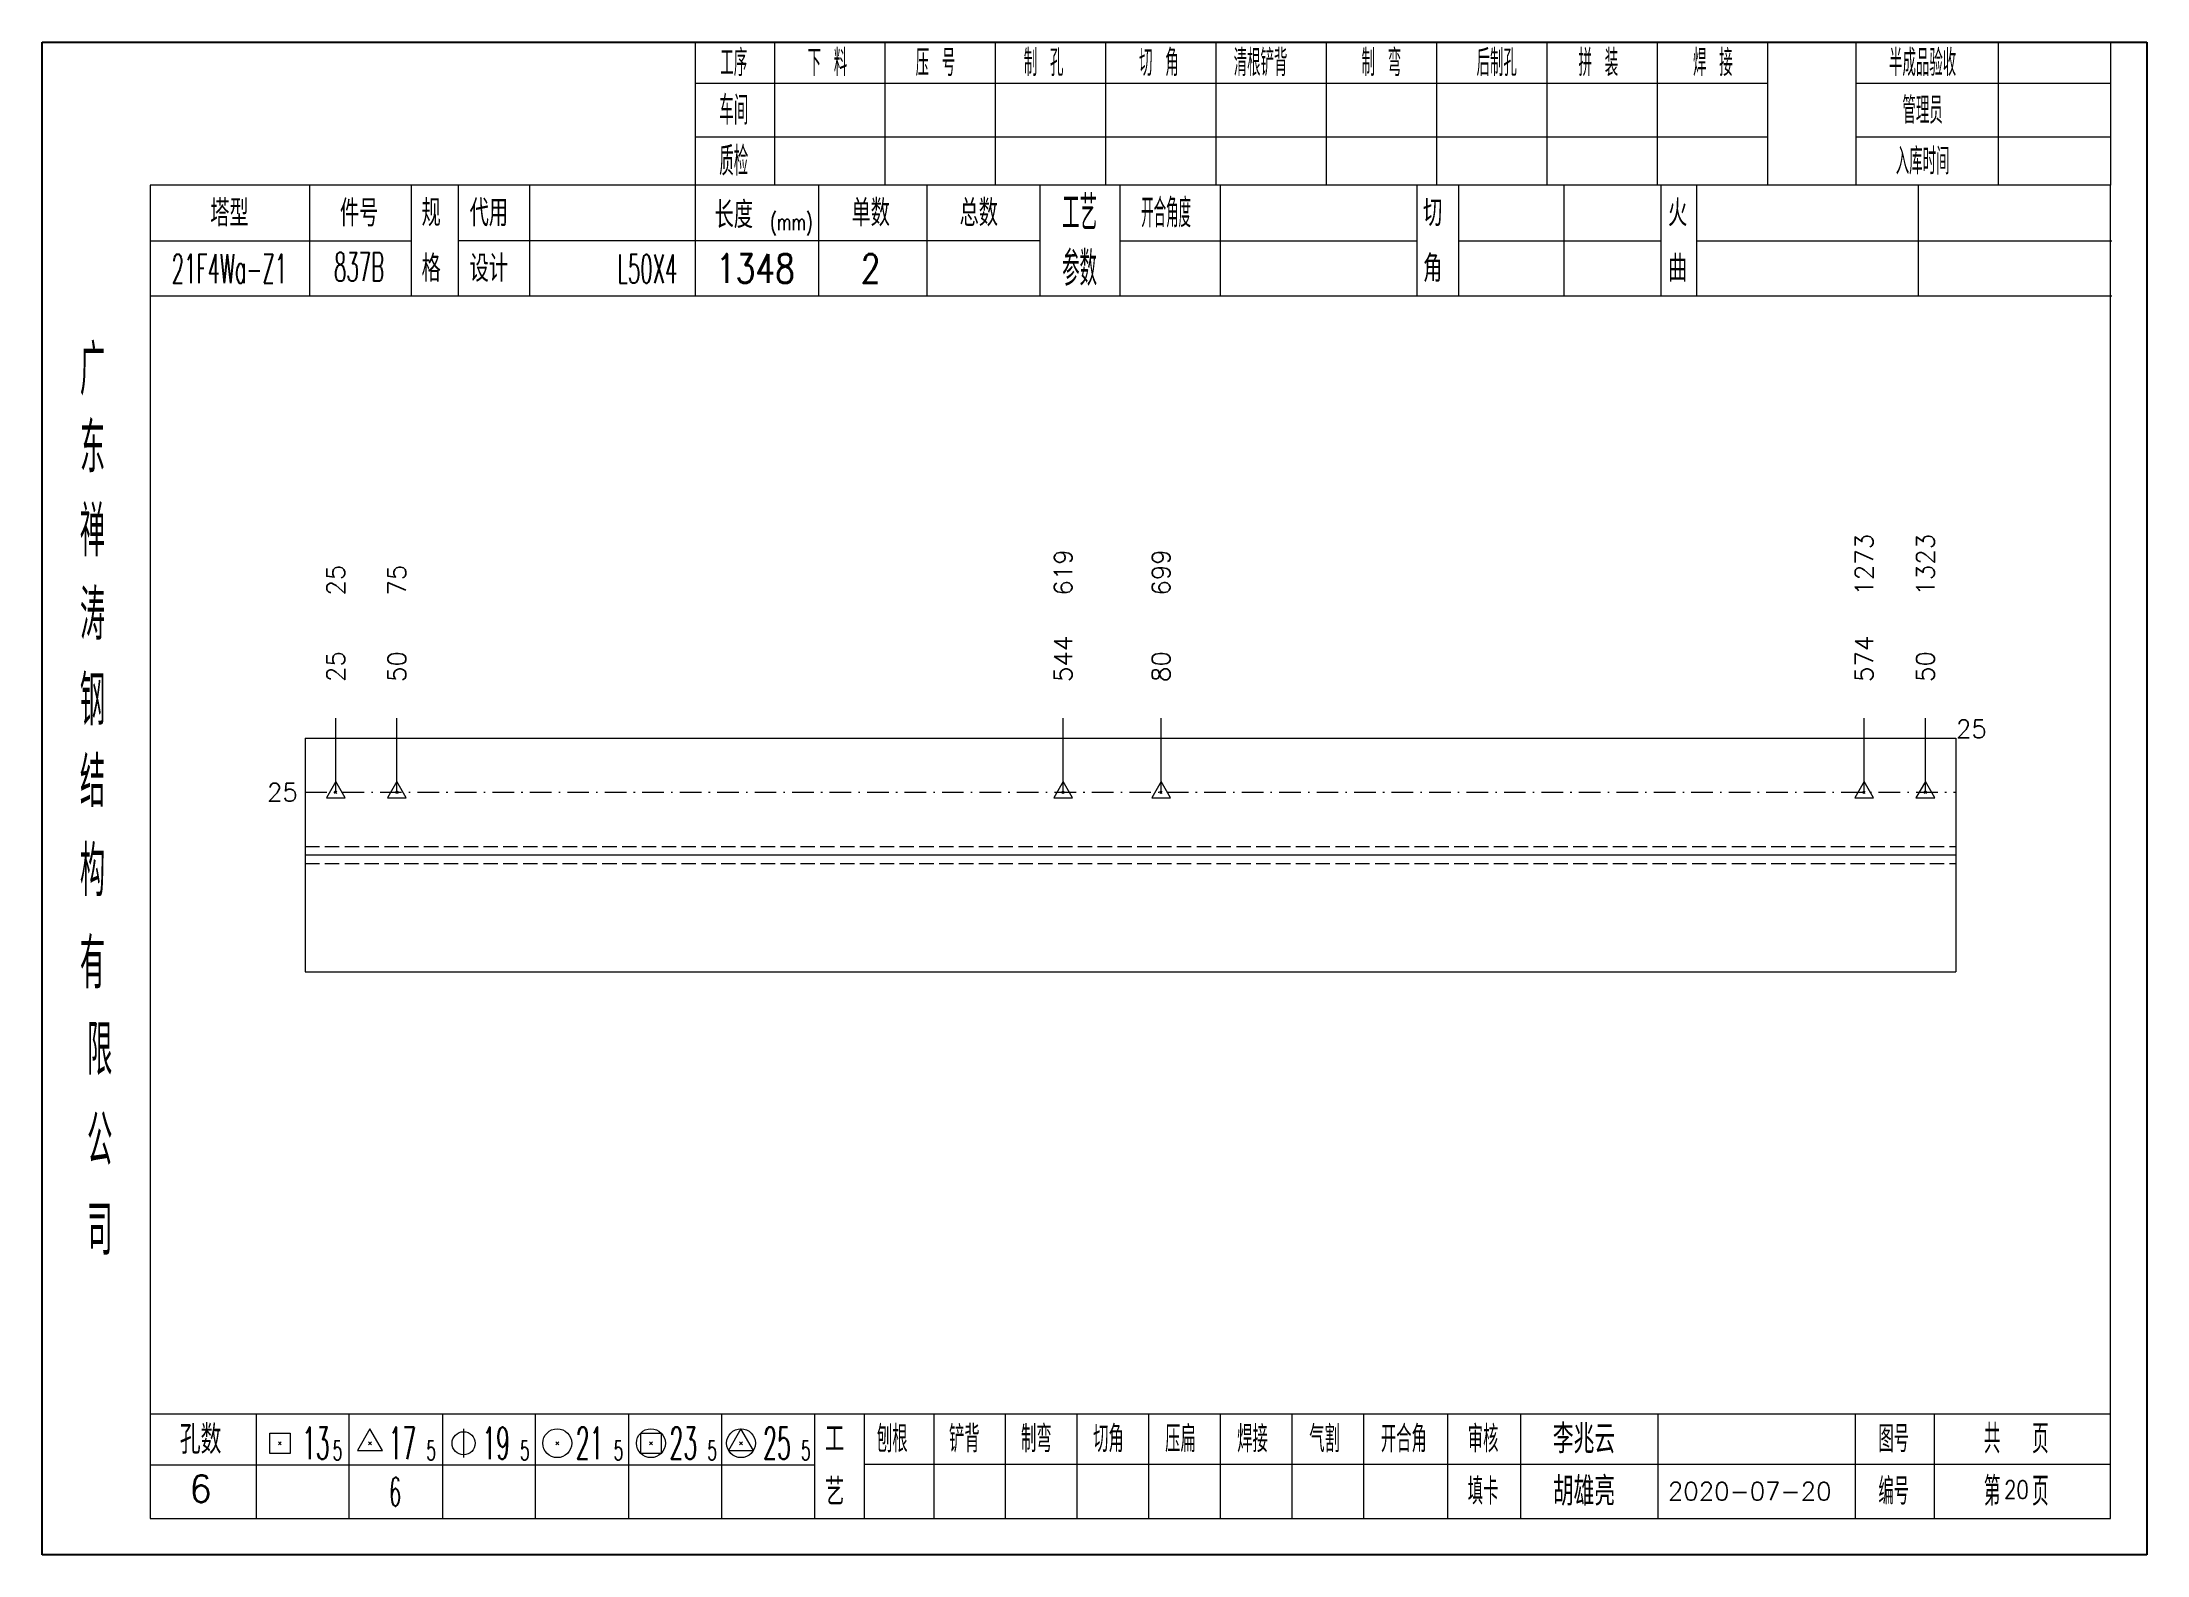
# Model space of a CAD drawing. Extents: x 1310 to 15542, y -76 to 8381.
# Drawn here: x 7446.9 to 7739, y 933.9 to 1143.8 of the extents above; entities that cross this region are included whole.
import ezdxf
from ezdxf.enums import TextEntityAlignment as Align

# ---------------------------------------------------------------- set-up
doc = ezdxf.new("R2010")
doc.units = 0
doc.header["$MEASUREMENT"] = 0
doc.linetypes.add('一点画线', pattern=[5.2, 3, -1, 0.2, -1])
doc.linetypes.add('虚线', pattern=[2.75, 2, -0.75])
doc.layers.get('0').update_dxf_attribs({"linetype": 'CONTINUOUS', "lineweight": 25})
for name, color, linetype, lineweight in [('1', 7, 'CONTINUOUS', 25), ('4', 7, 'CONTINUOUS', 25), ('5', 7, 'CONTINUOUS', 25)]:
    doc.layers.add(name, color=color, linetype=linetype, lineweight=lineweight)
doc.styles.get("Standard").update_dxf_attribs({"font": 'simplex.shx', "width": 0.7, "height": 3, "bigfont": 'gbhzfs.shx'})

msp = doc.modelspace()

# ---------------------------------------------------------------- texts
at = {"color": 7, "linetype": 'Continuous', "lineweight": 13}
for s, p in [('1273', (7699.773, 1067.004)), ('1323', (7708.272, 1067.004)), ('619', (7588.608, 1067.004)), ('699', (7602.206, 1067.004)), ('25', (7487.641, 1067.004)), ('75', (7496.14, 1067.004))]:
    msp.add_text(s, height=2.5, rotation=90, dxfattribs=at).set_placement(p, align=Align.MIDDLE_LEFT)
at = {"color": 8, "linetype": 'Continuous', "lineweight": 9}
for s, p in [('544', (7588.608, 1055.004)), ('574', (7699.773, 1055.004)), ('25', (7487.641, 1055.004)), ('50', (7496.14, 1055.004)), ('80', (7602.206, 1055.004)), ('50', (7708.272, 1055.004))]:
    msp.add_text(s, height=2.5, rotation=90, dxfattribs=at).set_placement(p, align=Align.MIDDLE_LEFT)
at = {"color": 7, "linetype": 'Continuous', "lineweight": 13}
msp.add_text('25', height=2.5, dxfattribs=at).set_placement((7712.522, 1048.504), align=Align.MIDDLE_LEFT)
msp.add_text('25', height=2.5, dxfattribs=at).set_placement((7482.392, 1039.704), align=Align.MIDDLE_RIGHT)
at = {"layer": '4', "color": 1, "linetype": 'Continuous', "lineweight": 25}
for s, height, width, p in [('工序', 3.7, 0.7, (7542.892, 1140.961)), ('下 料', 3.7, 0.7, (7555.892, 1140.961)), ('压 号', 3.7, 0.7, (7570.892, 1140.961)), ('制 孔', 3.7, 0.7, (7585.892, 1140.961)), ('切 角', 3.7, 0.7, (7601.892, 1140.961)), ('清根铲背 ', 3.7, 0.7, (7616.892, 1140.961)), (' 制 弯', 3.7, 0.7, (7631.892, 1140.961)), (' 后制孔', 3.7, 0.7, (7647.892, 1140.961)), ('拼 装', 3.7, 0.7, (7662.892, 1140.961)), (' 焊 接', 3.7, 0.7, (7677.892, 1140.961)), ('半成品验收', 3.7, 0.7, (7707.892, 1140.961)), ('车间', 4, 0.7, (7542.892, 1134.361)), ('管理员', 3.7, 0.7, (7707.892, 1134.361)), ('质检', 4, 0.7, (7542.892, 1127.301)), ('入库时间', 3.7, 0.7, (7707.892, 1127.301)), ('工艺', 4.8, 0.7, (7590.892, 1120.121)), ('开合角度', 4, 0.6, (7602.892, 1120.121)), ('(mm)', 2.24, 0.7, (7550.892, 1118.861)), ('21F4Wa-Z1', 4, 0.5, (7472.892, 1112.381)), ('837B', 4, 0.5, (7490.892, 1112.631)), ('L50X4', 4, 0.5, (7530.892, 1112.361)), ('1348', 4, 0.8, (7545.892, 1112.411)), ('2', 4, 0.8, (7561.892, 1112.411)), ('参数', 4.8, 0.7, (7590.892, 1112.411)), ('广', 6.96, 0.7, (7453.892, 1098.331)), ('东', 6.96, 0.7, (7453.892, 1087.541)), ('禅', 6.96, 0.7, (7453.892, 1075.951)), ('涛', 6.96, 0.7, (7453.892, 1064.351)), ('钢', 6.96, 0.7, (7453.892, 1052.461)), ('结', 6.96, 0.7, (7453.892, 1041.151)), ('构', 6.96, 0.7, (7453.892, 1028.771)), ('有', 6.96, 0.7, (7453.892, 1015.961)), ('限', 6.96, 0.7, (7454.892, 1003.961)), ('公', 6.96, 0.7, (7454.892, 991.421)), ('司', 6.96, 0.7, (7454.892, 978.941)), ('13', 4.47, 0.5, (7484.892, 949.361)), ('5', 2.68, 0.6, (7487.892, 948.361)), ('17', 4.47, 0.5, (7496.892, 949.361)), ('5', 2.68, 0.6, (7500.892, 948.361)), ('19', 4.47, 0.5, (7509.892, 949.361)), ('5', 2.68, 0.6, (7513.892, 948.361)), ('21', 4.47, 0.5, (7522.892, 949.361)), ('5', 2.68, 0.6, (7526.892, 948.361)), ('23', 4.47, 0.5, (7535.892, 949.361)), ('5', 2.68, 0.6, (7539.892, 948.361)), ('25', 4.47, 0.5, (7548.892, 949.361)), ('5', 2.68, 0.6, (7552.892, 948.361)), ('刨根', 3.7, 0.8, (7564.892, 949.961)), ('铲背', 3.7, 0.8, (7574.892, 949.961)), ('制弯', 3.7, 0.8, (7584.892, 949.961)), ('切角', 3.7, 0.8, (7594.892, 949.961)), ('压扁', 3.7, 0.8, (7604.892, 949.961)), ('焊接', 3.7, 0.8, (7614.892, 949.961)), ('气割', 3.7, 0.8, (7624.892, 949.961)), ('开合角', 3.7, 0.8, (7635.892, 949.961)), ('审核', 3.7, 0.8, (7646.892, 949.961)), ('图号', 3.7, 0.8, (7703.892, 949.961)), ('共  页', 4, 0.8, (7720.892, 949.961)), ('6', 4, 0.5, (7495.892, 942.611)), ('填卡', 3.7, 0.8, (7646.892, 942.691)), ('编号', 3.7, 0.8, (7703.892, 942.691)), ('第  页', 4, 0.8, (7720.892, 942.691))]:
    msp.add_text(s, height=height, dxfattribs=dict(at, width=width)).set_placement(p, align=Align.MIDDLE_CENTER)
for s, height, p in [('塔型', 3.7, (7472.892, 1120.091)), ('件号', 3.7, (7490.892, 1120.091)), ('规', 3.7, (7500.892, 1120.121)), ('代用', 3.7, (7508.892, 1120.121)), ('长度', 3.7, (7542.892, 1119.861)), ('单数', 3.7, (7561.892, 1120.121)), ('总数', 3.7, (7576.892, 1120.121)), ('切', 3.7, (7639.892, 1120.121)), ('火', 3.7, (7673.892, 1120.121)), ('格', 3.7, (7500.892, 1112.411)), ('设计', 3.7, (7508.892, 1112.411)), ('角', 3.7, (7639.892, 1112.411)), ('曲', 3.7, (7673.892, 1112.411)), ('李兆云', 4, (7660.892, 949.961)), ('孔数', 4, (7468.892, 949.881)), ('工', 3.7, (7556.892, 949.961)), ('6', 3.7, (7468.892, 943.051)), ('艺', 3.7, (7556.892, 942.611)), ('胡雄亮', 4, (7660.892, 942.691)), ('2020-07-20', 2.5, (7683.892, 942.691))]:
    msp.add_text(s, height=height, dxfattribs=at).set_placement(p, align=Align.MIDDLE_CENTER)
at = {"layer": '4', "color": 6, "linetype": 'Continuous', "lineweight": 25, "width": 0.8}
msp.add_text('20', height=2.5, dxfattribs=at).set_placement((7720.917, 942.919), align=Align.MIDDLE_CENTER)

# ---------------------------------------------------------------- blocks, each defined once
blk = doc.blocks.new('孔17.5')
at = {"layer": '5', "color": 7, "linetype": 'Continuous', "lineweight": 13}
for p, q in [((0, 1), (-0.866, -0.5)), ((-0.1, -0.1), (0.1, 0.1)), ((0.1, -0.1), (-0.1, 0.1)), ((0.866, -0.5), (0, 1)), ((-0.866, -0.5), (0.866, -0.5))]:
    blk.add_line(p, q, dxfattribs=at)
blk = doc.blocks.new('CTJGK')
at = {"color": 6, "linetype": 'Continuous'}
for p, q in [((0, 209.97), (292.13, 209.97)), ((0, 0), (0, 209.97)), ((292.13, 209.97), (292.13, 0)), ((292.13, 0), (0, 0))]:
    blk.add_line(p, q, dxfattribs=at)

# ---------------------------------------------------------------- linework, layer by layer
at = {"color": 7, "linetype": 'Continuous', "lineweight": 13}
for p, q in [((7487.641, 1039.704), (7487.641, 1050.004)), ((7496.14, 1039.704), (7496.14, 1050.004)), ((7588.608, 1039.704), (7588.608, 1050.004)), ((7602.206, 1039.704), (7602.206, 1050.004)), ((7699.773, 1039.704), (7699.773, 1050.004)), ((7708.272, 1039.704), (7708.272, 1050.004))]:
    msp.add_line(p, q, dxfattribs=at)
at = {"color": 7, "linetype": 'Continuous', "lineweight": 18}
for p, q in [((7483.392, 1047.204), (7483.392, 1014.804)), ((7483.392, 1047.204), (7712.522, 1047.204)), ((7712.522, 1047.204), (7712.522, 1014.804)), ((7483.392, 1031.004), (7712.522, 1031.004))]:
    msp.add_line(p, q, dxfattribs=at)
at = {"color": 3, "linetype": '一点画线', "lineweight": 13}
msp.add_line((7483.392, 1039.704), (7712.522, 1039.704), dxfattribs=at)
at = {"color": 1, "linetype": '虚线', "lineweight": 18}
for p, q in [((7483.392, 1032.204), (7712.522, 1032.204)), ((7483.392, 1029.804), (7712.522, 1029.804))]:
    msp.add_line(p, q, dxfattribs=at)
at = {"layer": '1', "color": 7, "linetype": 'Continuous', "lineweight": 18}
msp.add_line((7483.392, 1014.804), (7712.522, 1014.804), dxfattribs=at)
at = {"layer": '4', "color": 1, "linetype": 'Continuous', "lineweight": 18}
for p, q in [((7446.892, 1143.831), (7446.892, 933.861)), ((7739.022, 1143.831), (7446.892, 1143.831)), ((7537.522, 1143.831), (7537.522, 1123.991)), ((7548.552, 1143.831), (7548.552, 1123.971)), ((7563.862, 1143.831), (7563.862, 1123.971)), ((7579.182, 1143.831), (7579.182, 1123.971)), ((7594.492, 1143.831), (7594.492, 1123.971)), ((7609.802, 1143.831), (7609.802, 1123.971)), ((7625.112, 1143.831), (7625.112, 1123.971)), ((7640.432, 1143.831), (7640.432, 1123.971)), ((7655.742, 1143.831), (7655.742, 1123.971)), ((7671.052, 1143.831), (7671.052, 1123.971)), ((7686.362, 1143.831), (7686.362, 1123.991)), ((7686.362, 1143.831), (7686.362, 1123.971)), ((7698.642, 1143.831), (7698.642, 1123.971)), ((7718.392, 1143.831), (7718.392, 1123.971)), ((7733.972, 1143.831), (7733.972, 1123.971)), ((7739.022, 1114.031), (7739.022, 1143.831)), ((7686.362, 1138.101), (7537.522, 1138.101)), ((7733.972, 1138.101), (7698.642, 1138.101)), ((7686.362, 1130.621), (7537.522, 1130.621)), ((7733.972, 1130.621), (7698.642, 1130.621)), ((7461.902, 1123.971), (7461.902, 938.911)), ((7733.972, 1123.971), (7461.902, 1123.971)), ((7484.022, 1123.981), (7484.022, 1108.561)), ((7498.172, 1108.561), (7498.172, 1123.971)), ((7504.672, 1108.561), (7504.672, 1123.971)), ((7514.542, 1123.971), (7514.542, 1108.561)), ((7537.522, 1123.991), (7537.522, 1108.561)), ((7554.642, 1123.971), (7554.642, 1108.561)), ((7569.692, 1123.971), (7569.692, 1108.561)), ((7585.392, 1123.971), (7585.392, 1108.561)), ((7596.452, 1123.971), (7596.452, 1108.561)), ((7610.402, 1123.971), (7610.402, 1108.561)), ((7637.702, 1123.971), (7637.702, 1108.561)), ((7643.462, 1123.971), (7643.462, 1108.561)), ((7658.082, 1123.971), (7658.082, 1108.561)), ((7671.542, 1123.971), (7671.542, 1108.561)), ((7676.532, 1123.971), (7676.532, 1108.561)), ((7707.272, 1123.971), (7707.272, 1108.561)), ((7733.972, 938.911), (7733.972, 1123.971)), ((7498.172, 1116.211), (7461.902, 1116.211)), ((7585.392, 1116.261), (7504.672, 1116.261)), ((7596.452, 1116.261), (7637.702, 1116.261)), ((7643.462, 1116.261), (7671.542, 1116.261)), ((7676.532, 1116.261), (7734.152, 1116.261)), ((7739.022, 933.861), (7739.022, 1114.031)), ((7734.152, 1108.561), (7461.902, 1108.561)), ((7461.902, 953.441), (7733.972, 953.441)), ((7476.592, 953.441), (7476.592, 938.911)), ((7489.522, 938.911), (7489.522, 953.441)), ((7502.452, 953.441), (7502.452, 938.911)), ((7515.372, 938.911), (7515.372, 953.441)), ((7528.302, 953.441), (7528.302, 938.911)), ((7541.232, 938.911), (7541.232, 953.441)), ((7554.152, 938.911), (7554.152, 953.441)), ((7561.022, 938.911), (7561.022, 953.441)), ((7570.682, 938.911), (7570.682, 953.441)), ((7580.622, 938.911), (7580.622, 953.441)), ((7590.562, 938.911), (7590.562, 953.441)), ((7600.512, 938.911), (7600.512, 953.441)), ((7610.452, 938.911), (7610.452, 953.441)), ((7620.392, 938.911), (7620.392, 953.441)), ((7630.342, 938.911), (7630.342, 953.441)), ((7641.982, 938.911), (7641.982, 953.441)), ((7652.132, 938.911), (7652.132, 953.441)), ((7671.192, 938.911), (7671.192, 953.441)), ((7698.572, 938.911), (7698.572, 953.441)), ((7709.532, 938.911), (7709.532, 953.441)), ((7554.152, 946.311), (7461.902, 946.311)), ((7560.982, 946.471), (7733.972, 946.471)), ((7461.902, 938.911), (7733.972, 938.911)), ((7446.892, 933.861), (7739.022, 933.861))]:
    msp.add_line(p, q, dxfattribs=at)
at = {"layer": '4', "color": 7, "linetype": 'Continuous', "lineweight": 13}
for p, q in [((7478.478, 947.947), (7478.478, 950.775)), ((7478.478, 950.775), (7481.306, 950.775)), ((7479.692, 949.161), (7480.092, 949.561)), ((7480.092, 949.161), (7479.692, 949.561)), ((7481.306, 950.775), (7481.306, 947.947)), ((7492.392, 951.361), (7490.66, 948.361)), ((7492.192, 949.161), (7492.592, 949.561)), ((7492.592, 949.161), (7492.192, 949.561)), ((7494.124, 948.361), (7492.392, 951.361)), ((7505.392, 951.361), (7505.392, 947.361)), ((7518.192, 949.161), (7518.592, 949.561)), ((7518.592, 949.161), (7518.192, 949.561)), ((7529.978, 947.947), (7529.978, 950.775)), ((7529.978, 950.775), (7532.806, 950.775)), ((7531.192, 949.161), (7531.592, 949.561)), ((7531.592, 949.161), (7531.192, 949.561)), ((7532.806, 950.775), (7532.806, 947.947)), ((7543.892, 951.361), (7542.16, 948.361)), ((7543.692, 949.161), (7544.092, 949.561)), ((7544.092, 949.161), (7543.692, 949.561)), ((7545.624, 948.361), (7543.892, 951.361)), ((7481.306, 947.947), (7478.478, 947.947)), ((7490.66, 948.361), (7494.124, 948.361)), ((7532.806, 947.947), (7529.978, 947.947)), ((7542.16, 948.361), (7545.624, 948.361))]:
    msp.add_line(p, q, dxfattribs=at)
for centre, radius in [((7505.392, 949.361), 1.6), ((7518.392, 949.361), 2), ((7531.392, 949.361), 2), ((7543.892, 949.361), 2)]:
    msp.add_circle(centre, radius, dxfattribs=at)

# ---------------------------------------------------------------- block references
at = {"color": 0, "linetype": 'Continuous'}
msp.add_blockref('CTJGK', (7446.892, 933.861), dxfattribs=at)
at = {"color": 8, "linetype": 'Continuous', "lineweight": 9, "xscale": 1.5, "yscale": 1.5, "zscale": 1.5}
for p in [(7487.641, 1039.704), (7496.14, 1039.704), (7588.608, 1039.704), (7602.206, 1039.704), (7699.773, 1039.704), (7708.272, 1039.704)]:
    msp.add_blockref('孔17.5', p, dxfattribs=at)

msp.set_redraw_order([(e.dxf.handle, doc.entitydb.next_handle()) for e in msp.query("TEXT MTEXT ATTDEF DIMENSION ARC_DIMENSION")])  # texts and dimensions are drawn at this point

doc.saveas('drawing.dxf')
